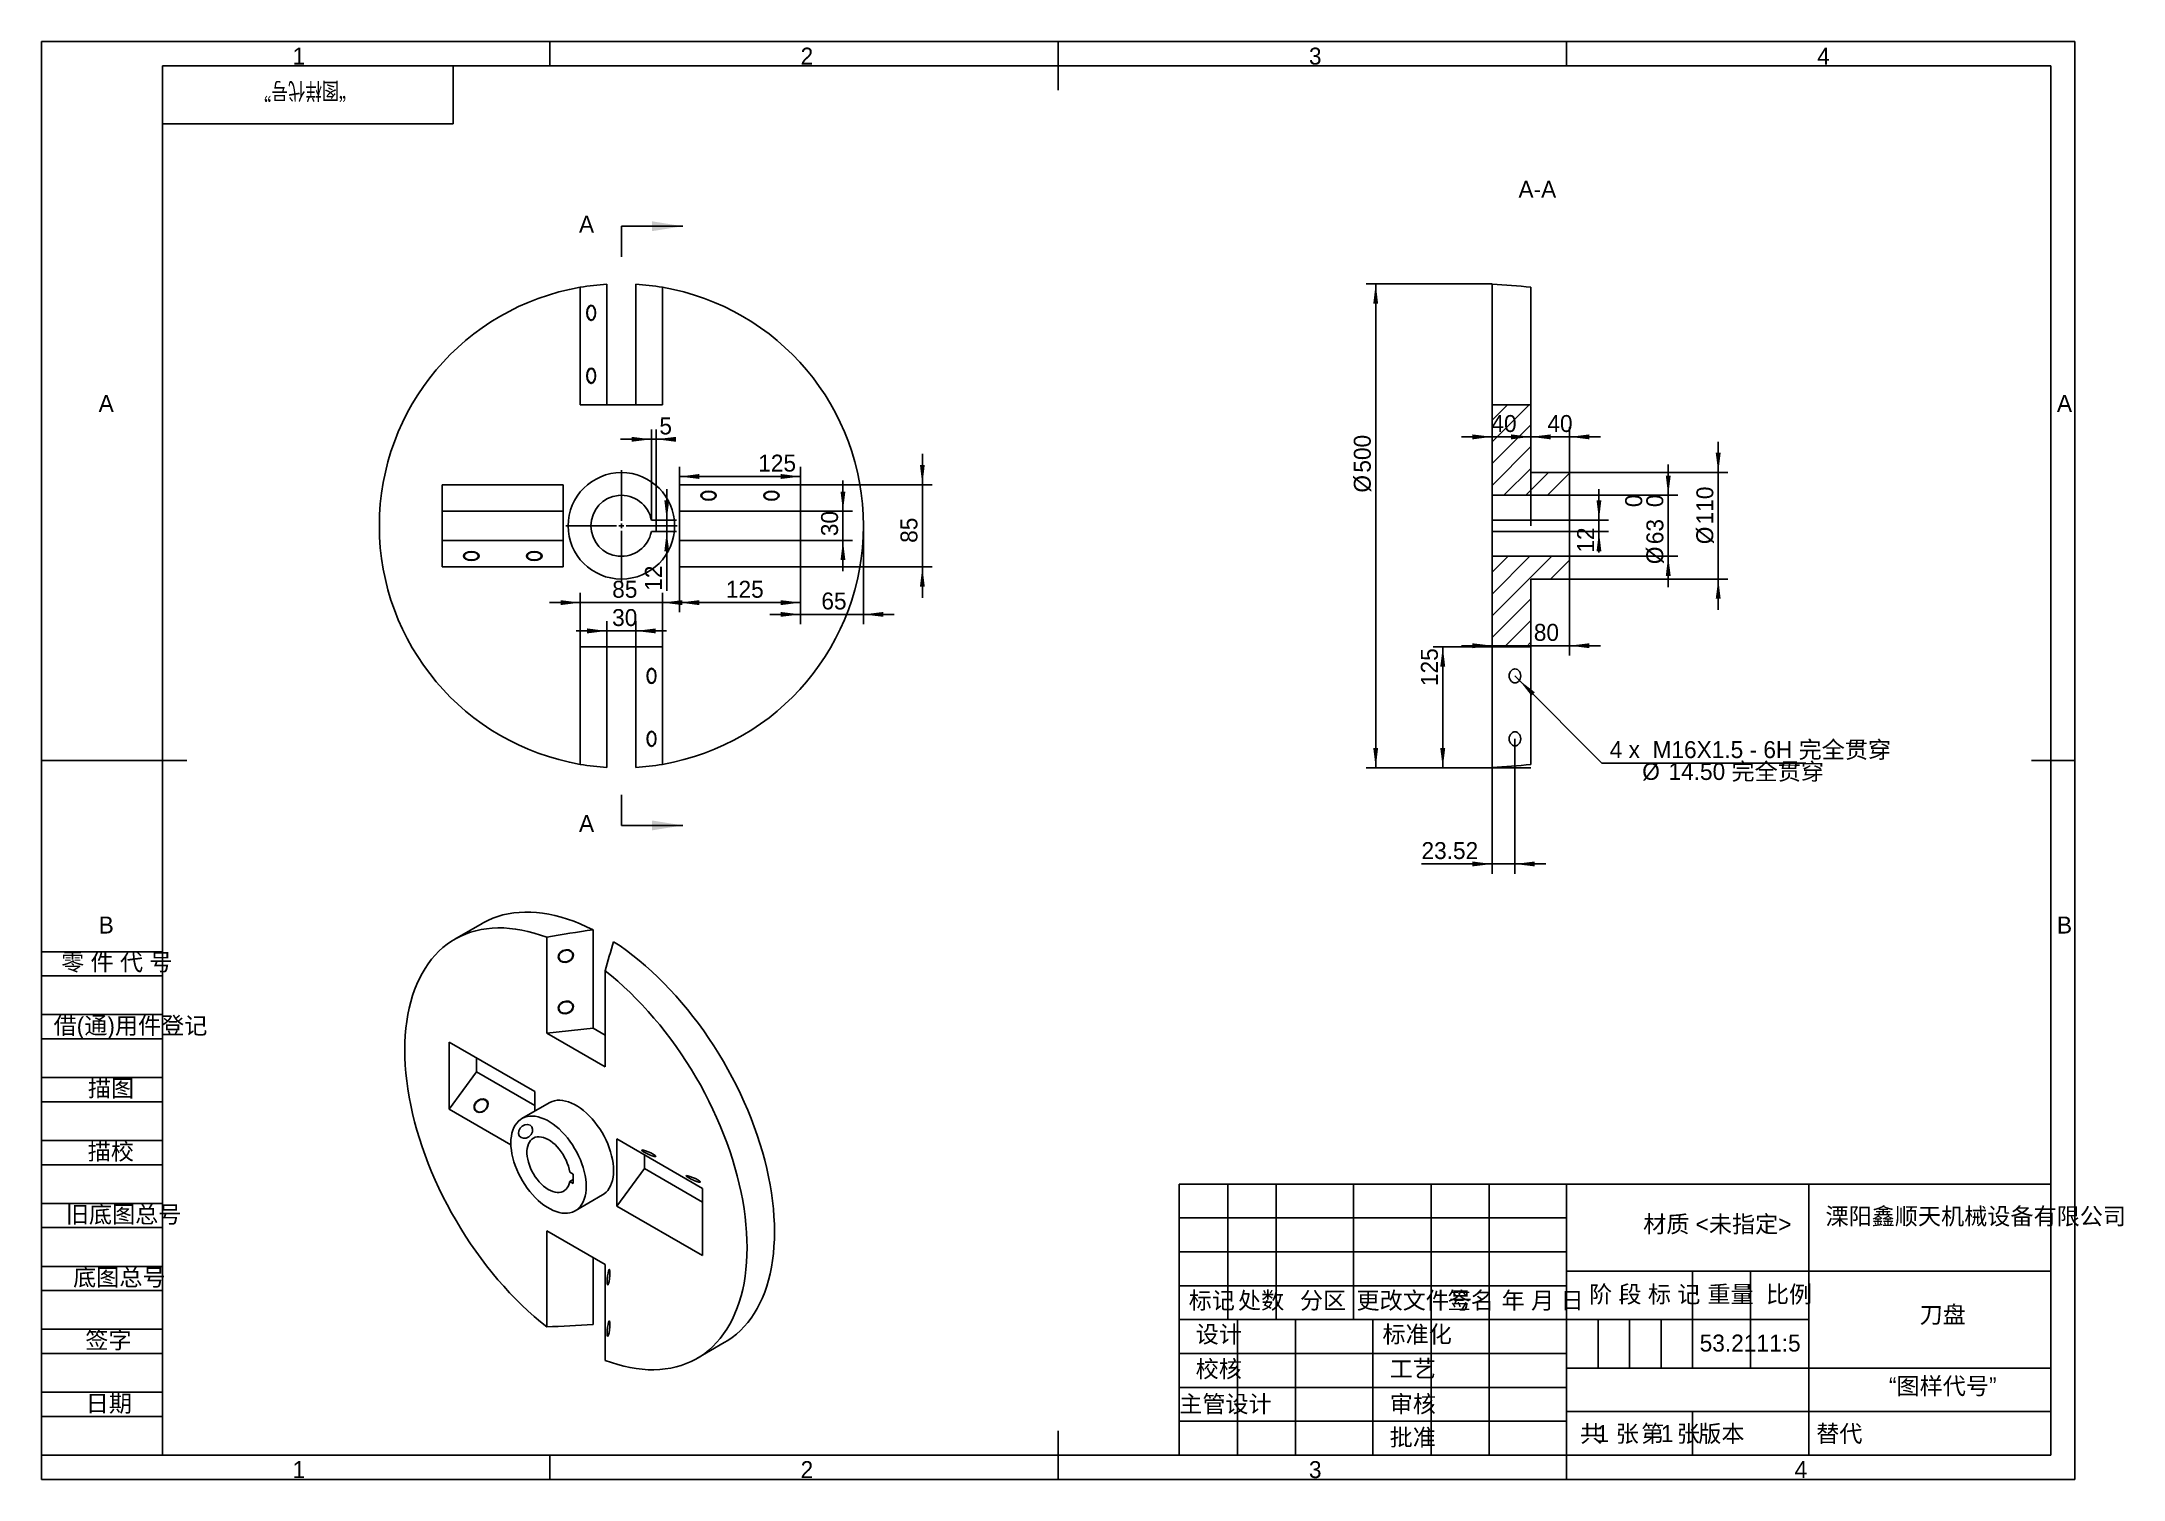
# Model space of a CAD drawing. Header units: millimetres. Extents: x 0 to 2150, y 0 to 1485.
import ezdxf

# ---------------------------------------------------------------- set-up
doc = ezdxf.new("R2010")
doc.units = ezdxf.units.MM
doc.header["$LTSCALE"] = 5
doc.linetypes.add('CENTERX2', pattern=[20.32, 12.7, -2.54, 2.54, -2.54])
for name, color, linetype in [('1轮廓实线层', 7, 'Continuous'), ('2细线层', 4, 'Continuous'), ('3中心线层', 1, 'CENTERX2'), ('5剖面线层', 2, 'Continuous'), ('6文字层', 3, 'Continuous')]:
    doc.layers.add(name, color=color, linetype=linetype)
doc.styles.add('SLDTEXTSTYLE0', font='')
doc.styles.add('SLDTEXTSTYLE1', font='')
doc.styles.add('SLDTEXTSTYLE2', font='')
doc.styles.get("Standard").update_dxf_attribs({"font": ''})
doc.styles.get('SLDTEXTSTYLE0').set_extended_font_data('汉仪长仿宋体')
doc.styles.get('SLDTEXTSTYLE1').set_extended_font_data('汉仪长仿宋体')
doc.styles.get('SLDTEXTSTYLE2').set_extended_font_data('长仿宋体')
doc.styles.get('Standard').set_extended_font_data('汉仪长仿宋体')
doc.dimstyles.new('SLDDIMSTYLE0', dxfattribs={"dimtxt": 17.5, "dimasz": 20.4, "dimexe": 0, "dimexo": 0.0625, "dimgap": 4.375, "dimtad": 2, "dimrnd": 1e-09, "dimzin": 12, "dimdsep": 46, "dimtxsty": 'SLDTEXTSTYLE0', "dimsah": 1, "dimcen": 0.09, "dimadec": 0, "dimazin": 3, "dimtfac": 1, "dimtmove": 0, "dimatfit": 0, "dimfxl": 1, "dimfrac": 2, "dimtolj": 1, "dimtzin": 12, "dimarcsym": 0})
doc.dimstyles.new('SLDDIMSTYLE1', dxfattribs={"dimtxt": 17.5, "dimasz": 20.4, "dimexe": 0, "dimexo": 0.0625, "dimgap": 4.375, "dimtad": 2, "dimrnd": 1e-09, "dimzin": 12, "dimdsep": 46, "dimtxsty": 'SLDTEXTSTYLE0', "dimsah": 1, "dimcen": 0.09, "dimadec": 0, "dimazin": 3, "dimtfac": 1, "dimtofl": 0, "dimtmove": 0, "dimatfit": 3, "dimfxl": 1, "dimfrac": 2, "dimtolj": 1, "dimtzin": 12, "dimarcsym": 0})
doc.dimstyles.new('SLDDIMSTYLE2', dxfattribs={"dimtxt": 17.5, "dimasz": 20.4, "dimexe": 0, "dimexo": 0.0625, "dimgap": 4.375, "dimtad": 2, "dimrnd": 1e-09, "dimzin": 12, "dimdsep": 46, "dimtxsty": 'SLDTEXTSTYLE0', "dimsah": 1, "dimcen": 0.09, "dimadec": 0, "dimazin": 3, "dimtol": 1, "dimtfac": 1, "dimtmove": 0, "dimatfit": 0, "dimfxl": 1, "dimfrac": 2, "dimtolj": 1, "dimtzin": 12, "dimarcsym": 0})
doc.dimstyles.new('SLDDIMSTYLE3', dxfattribs={"dimtxt": 17.5, "dimasz": 20.4, "dimexe": 0, "dimexo": 0.0625, "dimgap": 4.375, "dimtad": 0, "dimtih": 1, "dimtoh": 1, "dimdec": 0, "dimrnd": 1e-09, "dimzin": 12, "dimdsep": 46, "dimtxsty": 'SLDTEXTSTYLE0', "dimsah": 1, "dimcen": 0, "dimadec": 0, "dimazin": 3, "dimtfac": 1, "dimtofl": 0, "dimtmove": 0, "dimatfit": 3, "dimfxl": 1, "dimfrac": 2, "dimtolj": 1, "dimtzin": 12, "dimarcsym": 0})

msp = doc.modelspace()

# ---------------------------------------------------------------- texts
at = {"insert": (1842.358, 280.574), "char_height": 17.5, "attachment_point": 1}
msp.add_mtext_dynamic_manual_height_columns('溧阳鑫顺天机械设备有限公司', width=326.24765, gutter_width=87.5, heights=[0], dxfattribs=at)
at = {"layer": '5剖面线层', "char_height": 17.5, "attachment_point": 1, "style": 'SLDTEXTSTYLE0'}
for insert in [(554.977, 1305.154), (554.977, 686.271)]:
    msp.add_mtext('A', dxfattribs=dict(at, insert=insert))
at = {"layer": '6文字层', "char_height": 17.5}
for s, insert, attachment_point, style in [('1', (265.59, 1478.809), 2, 'SLDTEXTSTYLE0'), ('2', (790.374, 1478.809), 2, 'SLDTEXTSTYLE0'), ('3', (1315.371, 1478.809), 2, 'SLDTEXTSTYLE0'), ('4', (1840.313, 1478.809), 2, 'SLDTEXTSTYLE0'), ('A-A', (1544.761, 1341.279), 2, 'SLDTEXTSTYLE0'), ('A', (66.687, 1120.059), 2, 'SLDTEXTSTYLE0'), ('A', (2089.187, 1120.059), 2, 'SLDTEXTSTYLE0'), ('B', (66.715, 581.309), 2, 'SLDTEXTSTYLE0'), ('B', (2089.215, 581.309), 2, 'SLDTEXTSTYLE0'), ('零 件 代 号', (20.116, 542.974), 1, 'SLDTEXTSTYLE1'), ('借(通)用件登记', (12.369, 477.496), 1, 'SLDTEXTSTYLE1'), ('描图', (71.651, 412.763), 2, 'SLDTEXTSTYLE1'), ('描校', (71.488, 347.585), 2, 'SLDTEXTSTYLE1'), ('旧底图总号', (25, 282.438), 1, 'SLDTEXTSTYLE1'), ('材质 <未指定>', (1730.639, 272.406), 2, 'SLDTEXTSTYLE1'), ('底图总号', (32.5, 217.432), 1, 'SLDTEXTSTYLE1'), ('标记', (1208.553, 193.583), 2, 'SLDTEXTSTYLE1'), ('处数', (1259.431, 193.583), 2, 'SLDTEXTSTYLE1'), ('分区', (1323.414, 193.583), 2, 'SLDTEXTSTYLE1'), ('更改文件号', (1417.646, 193.583), 2, 'SLDTEXTSTYLE1'), ('签名', (1475.936, 193.583), 2, 'SLDTEXTSTYLE1'), ('年 月 日', (1550.205, 193.583), 2, 'SLDTEXTSTYLE1'), ('阶 段 标 记', (1655.627, 199.97), 2, 'SLDTEXTSTYLE1'), ('重量', (1744.252, 199.97), 2, 'SLDTEXTSTYLE1'), ('比例', (1804.71, 199.97), 2, 'SLDTEXTSTYLE1'), ('刀盘', (1963.438, 178.955), 2, 'SLDTEXTSTYLE1'), ('  签字', (62.457, 152.685), 2, 'SLDTEXTSTYLE1'), ('设计', (1215.752, 158.672), 2, 'SLDTEXTSTYLE1'), ('标准化', (1420.606, 158.672), 2, 'SLDTEXTSTYLE1'), ('53.211', (1748.185, 149.525), 2, 'SLDTEXTSTYLE0'), ('1:5', (1800.422, 149.525), 2, 'SLDTEXTSTYLE0'), ('校核', (1215.747, 122.78), 2, 'SLDTEXTSTYLE1'), ('工艺', (1416.175, 122.993), 2, 'SLDTEXTSTYLE1'), ('“图样代号”', (1963.45, 105.248), 2, 'SLDTEXTSTYLE1'), ('  日期', (62.843, 87.184), 2, 'SLDTEXTSTYLE1'), ('主管设计', (1222.653, 86.651), 2, 'SLDTEXTSTYLE1'), ('审核', (1416.172, 86.651), 2, 'SLDTEXTSTYLE1'), ('批准', (1416.083, 52.205), 2, 'SLDTEXTSTYLE1'), ('共  张 ', (1619.172, 56.005), 2, 'SLDTEXTSTYLE1'), ('1', (1605.712, 56.005), 1, 'SLDTEXTSTYLE0'), ('第  张', (1682.209, 56.005), 2, 'SLDTEXTSTYLE1'), ('1', (1672.397, 56.005), 1, 'SLDTEXTSTYLE0'), ('版本', (1734.803, 56.005), 2, 'SLDTEXTSTYLE1'), ('替代', (1832.804, 56.005), 1, 'SLDTEXTSTYLE1'), ('1', (265.59, 18.809), 2, 'SLDTEXTSTYLE0'), ('2', (790.374, 18.809), 2, 'SLDTEXTSTYLE0'), ('3', (1315.371, 18.809), 2, 'SLDTEXTSTYLE0'), ('4', (1816.996, 18.863), 2, 'SLDTEXTSTYLE0')]:
    msp.add_mtext(s, dxfattribs=dict(at, insert=insert, attachment_point=attachment_point, style=style))
at = {"layer": '6文字层', "insert": (272.119, 1425.116), "char_height": 17.5, "attachment_point": 2, "rotation": 180, "style": 'SLDTEXTSTYLE2'}
msp.add_mtext('“图样代号”', dxfattribs=at)

# ---------------------------------------------------------------- blocks, each defined once
blk = doc.blocks.new('_D')
at = {"layer": '2细线层'}
for p, q in [((583.8, 859.9), (583.8, 886.3)), ((613.8, 859.9), (613.8, 886.3)), ((583.8, 876.3), (552, 876.3)), ((613.8, 876.3), (583.8, 876.3)), ((613.8, 876.3), (645.5, 876.3))]:
    blk.add_line(p, q, dxfattribs=at)
for points in [[(583.8, 876.3), (563.4, 878.9), (563.4, 873.8)], [(613.8, 876.3), (634.2, 873.8), (634.2, 878.9)]]:
    blk.add_solid(points, dxfattribs=at)
at = {"layer": '2细线层', "insert": (589.2, 898.9, -40.1), "char_height": 17.5, "attachment_point": 1, "style": 'SLDTEXTSTYLE0'}
blk.add_mtext('30', dxfattribs=at)
blk = doc.blocks.new('_D_1')
at = {"layer": '2细线层'}
for p, q in [((556.3, 905.6), (524.5, 905.6)), ((556.3, 859.9), (556.3, 915.6)), ((556.3, 905.6), (641.3, 905.6)), ((641.3, 859.9), (641.3, 915.6)), ((641.3, 905.6), (673, 905.6))]:
    blk.add_line(p, q, dxfattribs=at)
for points in [[(556.3, 905.6), (535.9, 908.1), (535.9, 903)], [(641.3, 905.6), (661.7, 903), (661.7, 908.1)]]:
    blk.add_solid(points, dxfattribs=at)
at = {"layer": '2细线层', "insert": (589.3, 928.1, 0.1), "char_height": 17.5, "attachment_point": 1, "style": 'SLDTEXTSTYLE0'}
blk.add_mtext('85', dxfattribs=at)
blk = doc.blocks.new('_D_2')
at = {"layer": '2细线层'}
for p, q in [((658.8, 1027.4), (658.8, 1045.8)), ((658.8, 1035.8), (783.8, 1035.8)), ((783.8, 1027.4), (783.8, 1045.8))]:
    blk.add_line(p, q, dxfattribs=at)
for points in [[(658.8, 1035.8), (679.2, 1033.3), (679.2, 1038.4)], [(783.8, 1035.8), (763.4, 1038.4), (763.4, 1033.3)]]:
    blk.add_solid(points, dxfattribs=at)
at = {"layer": '2细线层', "insert": (740.1, 1058.4, 0.1), "char_height": 17.5, "attachment_point": 1, "style": 'SLDTEXTSTYLE0'}
blk.add_mtext('125', dxfattribs=at)
blk = doc.blocks.new('_D_3')
at = {"layer": '2细线层'}
for p, q in [((909.6, 1027.4), (909.6, 1059.1)), ((658.8, 1027.4), (919.6, 1027.4)), ((909.6, 1027.4), (909.6, 942.4)), ((658.8, 942.4), (919.6, 942.4)), ((909.6, 942.4), (909.6, 910.6))]:
    blk.add_line(p, q, dxfattribs=at)
for points in [[(909.6, 1027.4), (912.1, 1047.8), (907.1, 1047.8)], [(909.6, 942.4), (907.1, 922), (912.1, 922)]]:
    blk.add_solid(points, dxfattribs=at)
at = {"layer": '2细线层', "insert": (887, 967.3, 0.1), "char_height": 17.5, "attachment_point": 1, "rotation": 90, "style": 'SLDTEXTSTYLE0'}
blk.add_mtext('85', dxfattribs=at)
blk = doc.blocks.new('_D_4')
at = {"layer": '2细线层'}
for p, q in [((848.8, 984.9), (848.8, 883.4)), ((783.8, 942.4), (783.8, 883.4)), ((783.8, 893.4), (752, 893.4)), ((848.8, 893.4), (783.8, 893.4)), ((848.8, 893.4), (880.5, 893.4))]:
    blk.add_line(p, q, dxfattribs=at)
for points in [[(783.8, 893.4), (763.4, 895.9), (763.4, 890.9)], [(848.8, 893.4), (869.2, 890.9), (869.2, 895.9)]]:
    blk.add_solid(points, dxfattribs=at)
at = {"layer": '2细线层', "insert": (805.3, 916, 0.1), "char_height": 17.5, "attachment_point": 1, "style": 'SLDTEXTSTYLE0'}
blk.add_mtext('65', dxfattribs=at)
blk = doc.blocks.new('_D_5')
at = {"layer": '2细线层'}
for p, q in [((658.8, 999.9), (658.8, 895.6)), ((783.8, 999.9), (783.8, 895.6)), ((783.8, 905.6), (658.8, 905.6))]:
    blk.add_line(p, q, dxfattribs=at)
for points in [[(658.8, 905.6), (679.2, 903), (679.2, 908.1)], [(783.8, 905.6), (763.4, 908.1), (763.4, 903)]]:
    blk.add_solid(points, dxfattribs=at)
at = {"layer": '2细线层', "insert": (706.7, 928.1, -40.1), "char_height": 17.5, "attachment_point": 1, "style": 'SLDTEXTSTYLE0'}
blk.add_mtext('125', dxfattribs=at)
blk = doc.blocks.new('_D_6')
at = {"layer": '2细线层'}
for p, q in [((827.6, 999.9), (827.6, 1031.6)), ((783.8, 999.9), (837.6, 999.9)), ((827.6, 999.9), (827.6, 969.9)), ((783.8, 969.9), (837.6, 969.9)), ((827.6, 969.9), (827.6, 938.1))]:
    blk.add_line(p, q, dxfattribs=at)
for points in [[(827.6, 999.9), (830.1, 1020.3), (825.1, 1020.3)], [(827.6, 969.9), (825.1, 949.5), (830.1, 949.5)]]:
    blk.add_solid(points, dxfattribs=at)
at = {"layer": '2细线层', "insert": (805, 974.2, -40.1), "char_height": 17.5, "attachment_point": 1, "rotation": 90, "style": 'SLDTEXTSTYLE0'}
blk.add_mtext('30', dxfattribs=at)
blk = doc.blocks.new('_D_7')
at = {"layer": '2细线层'}
for p, q in [((629.7, 990.9), (629.7, 1084.3)), ((634.7, 990.9), (634.7, 1084.3)), ((629.7, 1074.3), (598, 1074.3)), ((629.7, 1074.3), (634.7, 1074.3)), ((634.7, 1074.3), (653.3, 1074.3))]:
    blk.add_line(p, q, dxfattribs=at)
for points in [[(629.7, 1074.3), (609.3, 1076.8), (609.3, 1071.7)], [(634.7, 1074.3), (655.1, 1071.7), (655.1, 1076.8)]]:
    blk.add_solid(points, dxfattribs=at)
at = {"layer": '2细线层', "insert": (638, 1096.8, 40.1), "char_height": 17.5, "attachment_point": 1, "style": 'SLDTEXTSTYLE0'}
blk.add_mtext('5', dxfattribs=at)
blk = doc.blocks.new('_D_8')
at = {"layer": '2细线层'}
for p, q in [((645.6, 990.9), (645.6, 1022.6)), ((634.7, 990.9), (655.6, 990.9)), ((645.6, 978.9), (645.6, 990.9)), ((634.7, 978.9), (655.6, 978.9)), ((645.6, 978.9), (645.6, 917.8))]:
    blk.add_line(p, q, dxfattribs=at)
for points in [[(645.6, 990.9), (648.2, 1011.3), (643.1, 1011.3)], [(645.6, 978.9), (643.1, 958.5), (648.2, 958.5)]]:
    blk.add_solid(points, dxfattribs=at)
at = {"layer": '2细线层', "insert": (623.1, 917.8, -39.9), "char_height": 17.5, "attachment_point": 1, "rotation": 90, "style": 'SLDTEXTSTYLE0'}
blk.add_mtext('12', dxfattribs=at)
blk = doc.blocks.new('SW_CENTERMARKSYMBOL_0')
at = {"layer": '3中心线层', "color": 0}
for p, q in [((0, 5), (0, 57.5)), ((-5, 0), (-57.5, 0)), ((0, 0), (-2.5, 0)), ((0, 0), (0, 2.5)), ((0, 0), (0, -2.5)), ((0, 0), (2.5, 0)), ((5, 0), (57.5, 0)), ((0, -5), (0, -57.5))]:
    blk.add_line(p, q, dxfattribs=at)
blk = doc.blocks.new('_D_9')
at = {"layer": '2细线层'}
for p, q in [((1498.1, 1234.9), (1367.8, 1234.9)), ((1377.8, 734.9), (1377.8, 1234.9)), ((1498.1, 734.9), (1367.8, 734.9))]:
    blk.add_line(p, q, dxfattribs=at)
for points in [[(1377.8, 1234.9), (1375.3, 1214.5), (1380.3, 1214.5)], [(1377.8, 734.9), (1380.3, 755.3), (1375.3, 755.3)]]:
    blk.add_solid(points, dxfattribs=at)
at = {"layer": '2细线层', "char_height": 17.5, "attachment_point": 1, "rotation": 90, "style": 'SLDTEXTSTYLE0'}
for s, insert in [('500', (1355.2, 1039.8, 124.9)), ('%%c', (1355.2, 1019.2, 124.9))]:
    blk.add_mtext(s, dxfattribs=dict(at, insert=insert))
blk = doc.blocks.new('_D_10')
at = {"layer": '2细线层'}
for p, q in [((1498.1, 1076.8), (1466.4, 1076.8)), ((1498.1, 984.9), (1498.1, 1086.8)), ((1498.1, 1076.8), (1538.1, 1076.8)), ((1538.1, 984.9), (1538.1, 1086.8)), ((1538.1, 1076.8), (1569.9, 1076.8))]:
    blk.add_line(p, q, dxfattribs=at)
for points in [[(1498.1, 1076.8), (1477.7, 1079.3), (1477.7, 1074.2)], [(1538.1, 1076.8), (1558.5, 1074.2), (1558.5, 1079.3)]]:
    blk.add_solid(points, dxfattribs=at)
at = {"layer": '2细线层', "insert": (1497.3, 1099.3, -124.9), "char_height": 17.5, "attachment_point": 1, "style": 'SLDTEXTSTYLE0'}
blk.add_mtext('40', dxfattribs=at)
blk = doc.blocks.new('_D_11')
at = {"layer": '2细线层'}
for p, q in [((1731.6, 1039.9), (1731.6, 1071.6)), ((1538.1, 1039.9), (1741.6, 1039.9)), ((1731.6, 929.9), (1731.6, 1039.9)), ((1538.1, 929.9), (1741.6, 929.9)), ((1731.6, 929.9), (1731.6, 898.1))]:
    blk.add_line(p, q, dxfattribs=at)
for points in [[(1731.6, 1039.9), (1734.1, 1060.3), (1729, 1060.3)], [(1731.6, 929.9), (1729, 909.5), (1734.1, 909.5)]]:
    blk.add_solid(points, dxfattribs=at)
at = {"layer": '2细线层', "char_height": 17.5, "attachment_point": 1, "rotation": 90, "style": 'SLDTEXTSTYLE0'}
for s, insert in [('110', (1709, 986.4, 124.9)), ('%%c', (1708.9, 965.9, 124.9))]:
    blk.add_mtext(s, dxfattribs=dict(at, insert=insert))
blk = doc.blocks.new('_D_12')
at = {"layer": '2细线层'}
for p, q in [((1538.1, 1076.8), (1506.4, 1076.8)), ((1538.1, 984.9), (1538.1, 1086.8)), ((1538.1, 1076.8), (1578.1, 1076.8)), ((1578.1, 984.9), (1578.1, 1086.8)), ((1578.1, 1076.8), (1609.9, 1076.8))]:
    blk.add_line(p, q, dxfattribs=at)
for points in [[(1538.1, 1076.8), (1517.7, 1079.3), (1517.7, 1074.2)], [(1578.1, 1076.8), (1598.5, 1074.2), (1598.5, 1079.3)]]:
    blk.add_solid(points, dxfattribs=at)
at = {"layer": '2细线层', "insert": (1555.1, 1099.3, 70.1), "char_height": 17.5, "attachment_point": 1, "style": 'SLDTEXTSTYLE0'}
blk.add_mtext('40', dxfattribs=at)
blk = doc.blocks.new('_D_13')
at = {"layer": '2细线层'}
for p, q in [((1679.9, 1016.4), (1679.9, 1048.1)), ((1578.1, 1016.4), (1689.9, 1016.4)), ((1679.9, 953.4), (1679.9, 1016.4)), ((1578.1, 953.4), (1689.9, 953.4)), ((1679.9, 953.4), (1679.9, 921.6))]:
    blk.add_line(p, q, dxfattribs=at)
for points in [[(1679.9, 1016.4), (1682.5, 1036.8), (1677.4, 1036.8)], [(1679.9, 953.4), (1677.4, 933), (1682.5, 933)]]:
    blk.add_solid(points, dxfattribs=at)
at = {"layer": '2细线层', "char_height": 17.5, "attachment_point": 1, "rotation": 90, "style": 'SLDTEXTSTYLE0'}
for s, insert in [('0', (1635.5, 1004.2, 124.9)), ('0', (1657.3, 1004.2, 124.9)), ('63', (1657.4, 965.9, 124.9)), ('%%c', (1657.3, 945.3, 124.9))]:
    blk.add_mtext(s, dxfattribs=dict(at, insert=insert))
blk = doc.blocks.new('_D_14')
at = {"layer": '2细线层'}
for p, q in [((1498.1, 984.9), (1498.1, 851.1)), ((1578.1, 984.9), (1578.1, 851.1)), ((1498.1, 861.1), (1466.4, 861.1)), ((1578.1, 861.1), (1498.1, 861.1)), ((1578.1, 861.1), (1609.9, 861.1))]:
    blk.add_line(p, q, dxfattribs=at)
for points in [[(1498.1, 861.1), (1477.7, 863.6), (1477.7, 858.5)], [(1578.1, 861.1), (1598.5, 858.5), (1598.5, 863.6)]]:
    blk.add_solid(points, dxfattribs=at)
at = {"layer": '2细线层', "insert": (1541.1, 883.6, 93.4), "char_height": 17.5, "attachment_point": 1, "style": 'SLDTEXTSTYLE0'}
blk.add_mtext('80', dxfattribs=at)
blk = doc.blocks.new('_D_15')
at = {"layer": '2细线层'}
for p, q in [((1538.1, 859.9), (1437.1, 859.9)), ((1447.1, 859.9), (1447.1, 734.9)), ((1538.1, 734.9), (1437.1, 734.9))]:
    blk.add_line(p, q, dxfattribs=at)
for points in [[(1447.1, 859.9), (1444.5, 839.5), (1449.6, 839.5)], [(1447.1, 734.9), (1449.6, 755.3), (1444.5, 755.3)]]:
    blk.add_solid(points, dxfattribs=at)
at = {"layer": '2细线层', "insert": (1424.5, 819.4, 82.4), "char_height": 17.5, "attachment_point": 1, "rotation": 90, "style": 'SLDTEXTSTYLE0'}
blk.add_mtext('125', dxfattribs=at)
blk = doc.blocks.new('_D_16')
at = {"layer": '2细线层'}
for p, q in [((1608.4, 990.9), (1608.4, 1022.6)), ((1578.1, 990.9), (1618.4, 990.9)), ((1608.4, 990.9), (1608.4, 978.9)), ((1578.1, 978.9), (1618.4, 978.9)), ((1608.4, 978.9), (1608.4, 957.2))]:
    blk.add_line(p, q, dxfattribs=at)
for points in [[(1608.4, 990.9), (1610.9, 1011.3), (1605.9, 1011.3)], [(1608.4, 978.9), (1605.9, 958.5), (1610.9, 958.5)]]:
    blk.add_solid(points, dxfattribs=at)
at = {"layer": '2细线层', "insert": (1585.8, 957.2, 89), "char_height": 17.5, "attachment_point": 1, "rotation": 90, "style": 'SLDTEXTSTYLE0'}
blk.add_mtext('12', dxfattribs=at)
blk = doc.blocks.new('_D_17')
at = {"layer": '2细线层'}
for p, q in [((1521.6, 829.9), (1526, 825.5)), ((1526, 825.5), (1611.5, 739.9)), ((1611.5, 739.9), (1822.2, 739.9))]:
    blk.add_line(p, q, dxfattribs=at)
blk.add_solid([(1526, 825.5), (1538.7, 809.3), (1542.2, 812.9)], dxfattribs=at)
at = {"layer": '2细线层', "char_height": 17.5, "attachment_point": 1}
for s, insert, style in [('4 x  M16X1.5 - 6H 完全贯穿', (1619.5, 762.5, 93.9), 'SLDTEXTSTYLE1'), ('%%c', (1653.1, 740, 93.9), 'SLDTEXTSTYLE0'), (' 14.50 完全贯穿', (1673.7, 739.9, 93.9), 'SLDTEXTSTYLE1')]:
    blk.add_mtext(s, dxfattribs=dict(at, insert=insert, style=style))
blk = doc.blocks.new('_D_18')
at = {"layer": '2细线层'}
for p, q in [((1498.1, 757.6), (1498.1, 625.6)), ((1521.6, 764.9), (1521.6, 625.6)), ((1498.1, 635.6), (1425.1, 635.6)), ((1521.6, 635.6), (1498.1, 635.6)), ((1521.6, 635.6), (1553.4, 635.6))]:
    blk.add_line(p, q, dxfattribs=at)
for points in [[(1498.1, 635.6), (1477.7, 638.2), (1477.7, 633.1)], [(1521.6, 635.6), (1542, 633.1), (1542, 638.2)]]:
    blk.add_solid(points, dxfattribs=at)
at = {"layer": '2细线层', "insert": (1425.1, 658.2, 125.1), "char_height": 17.5, "attachment_point": 1, "style": 'SLDTEXTSTYLE0'}
blk.add_mtext('23.52', dxfattribs=at)

# ---------------------------------------------------------------- dimensions: what is measured, and where the dimension line sits
at = {"layer": '2细线层'}
for base, p1, p2, dimstyle, picture, middle in [((1364.375, 1234.886), (1498.126, 734.886), (1498.126, 1234.886), 'SLDDIMSTYLE1', '_D_9', (1364.375, 1044.848)), ((1718.126, 1039.886), (1538.126, 929.886), (1538.126, 1039.886), 'SLDDIMSTYLE0', '_D_11', (1718.126, 991.493)), ((1658.126, 1016.386), (1578.126, 953.386), (1578.126, 1016.386), 'SLDDIMSTYLE2', '_D_13', (1658.126, 978.586))]:
    dim = msp.add_linear_dim(base=base, p1=p1, p2=p2, angle=90, text='%%c<>', dimstyle=dimstyle, dxfattribs=at)
    dim.commit()
    dim.dimension.update_dxf_attribs({"geometry": picture, "text_midpoint": middle, "dimtype": 160})
for base, p1, p2, dimstyle, picture, middle in [((634.7, 1085.106), (629.7, 990.886), (634.7, 990.886), 'SLDDIMSTYLE0', '_D_7', (645.626, 1085.106)), ((1538.126, 1087.6), (1498.126, 984.886), (1538.126, 984.886), 'SLDDIMSTYLE0', '_D_10', (1508.785, 1087.6)), ((1578.126, 1087.6), (1538.126, 984.886), (1578.126, 984.886), 'SLDDIMSTYLE0', '_D_12', (1566.618, 1087.6)), ((783.777, 1046.639), (658.777, 1027.386), (783.777, 1027.386), 'SLDDIMSTYLE1', '_D_2', (755.475, 1046.639)), ((658.777, 916.403), (783.777, 999.886), (658.777, 999.886), 'SLDDIMSTYLE1', '_D_5', (722.059, 916.403)), ((783.777, 904.229), (848.777, 984.886), (783.777, 942.386), 'SLDDIMSTYLE0', '_D_4', (816.765, 904.229)), ((1498.126, 871.909), (1578.126, 984.886), (1498.126, 984.886), 'SLDDIMSTYLE0', '_D_14', (1552.606, 871.909)), ((641.277, 916.403), (556.277, 859.886), (641.277, 859.886), 'SLDDIMSTYLE0', '_D_1', (600.747, 916.403)), ((583.777, 887.155), (613.777, 859.886), (583.777, 859.886), 'SLDDIMSTYLE0', '_D', (600.747, 887.155)), ((1498.126, 635.65), (1521.645, 764.886), (1498.126, 757.636), 'SLDDIMSTYLE0', '_D_18', (1448.126, 635.65))]:
    dim = msp.add_linear_dim(base=base, p1=p1, p2=p2, dimstyle=dimstyle, dxfattribs=at)
    dim.commit()
    dim.dimension.update_dxf_attribs({"geometry": picture, "text_midpoint": middle, "dimtype": 160})
for base, p1, p2, dimstyle, picture, middle in [((898.777, 942.386), (658.777, 1027.386), (658.777, 942.386), 'SLDDIMSTYLE0', '_D_3', (898.777, 978.775)), ((645.626, 990.886), (634.7, 978.886), (634.7, 990.886), 'SLDDIMSTYLE0', '_D_8', (645.626, 929.351)), ((816.765, 969.886), (783.777, 999.886), (783.777, 969.886), 'SLDDIMSTYLE0', '_D_6', (816.765, 985.687)), ((1597.566, 978.886), (1578.126, 990.886), (1578.126, 978.886), 'SLDDIMSTYLE0', '_D_16', (1597.566, 968.692)), ((1436.231, 734.886), (1538.126, 859.886), (1538.126, 734.886), 'SLDDIMSTYLE1', '_D_15', (1436.231, 834.721))]:
    dim = msp.add_linear_dim(base=base, p1=p1, p2=p2, angle=90, dimstyle=dimstyle, dxfattribs=at)
    dim.commit()
    dim.dimension.update_dxf_attribs({"geometry": picture, "text_midpoint": middle, "dimtype": 160})
dim = msp.add_radius_dim(center=(1521.645, 829.886), mpoint=(1526.034, 825.491), text='<> x  M16X1.5 - 6H 完全贯穿\\P%%c 14.50 完全贯穿\\P', dimstyle='SLDDIMSTYLE3', override={"dimpost": '<>'}, dxfattribs=at)
dim.commit()
dim.dimension.update_dxf_attribs({"geometry": '_D_17', "text_midpoint": (1720.841, 739.446), "dimtype": 164})

# ---------------------------------------------------------------- hatches: boundary and pattern name
at = {"layer": '5剖面线层'}
h = msp.add_hatch(dxfattribs=at)
h.set_pattern_fill('ANSI31', color=256, scale=5, style=0)
h.paths.add_polyline_path([(1578.126, 1039.886), (1538.126, 1039.886), (1538.126, 1109.886), (1498.126, 1109.886), (1498.126, 1016.386), (1578.126, 1016.386)], flags=0)
h = msp.add_hatch(dxfattribs=at)
h.set_pattern_fill('ANSI31', color=256, scale=5, style=0)
h.paths.add_polyline_path([(1538.126, 929.886), (1578.126, 929.886), (1578.126, 953.386), (1498.126, 953.386), (1498.126, 859.886), (1538.126, 859.886)], flags=0)

# ---------------------------------------------------------------- linework, layer by layer
at = {"layer": '1轮廓实线层'}
for p, q in [((556.277, 1109.886), (556.277, 1231.247)), ((583.777, 1109.886), (583.777, 1234.435)), ((613.777, 1109.886), (613.777, 1234.435)), ((641.277, 1231.247), (641.277, 1109.886)), ((1498.126, 1109.886), (1498.126, 1234.435)), ((1538.126, 1231.247), (1538.126, 1109.886)), ((641.277, 1109.886), (556.277, 1109.886)), ((1498.126, 1016.386), (1498.126, 1109.886)), ((1538.126, 1109.886), (1498.126, 1109.886)), ((1538.126, 1039.886), (1538.126, 1109.886)), ((1538.126, 1039.886), (1578.126, 1039.886)), ((1578.126, 1016.386), (1578.126, 1039.886)), ((413.777, 1027.386), (538.777, 1027.386)), ((413.777, 942.386), (413.777, 1027.386)), ((538.777, 1027.386), (538.777, 942.386)), ((783.777, 1027.386), (658.777, 1027.386)), ((658.777, 1027.386), (658.777, 942.386)), ((783.777, 942.386), (783.777, 1027.386)), ((1578.126, 1016.386), (1498.126, 1016.386)), ((1498.126, 990.886), (1498.126, 1016.386)), ((1578.126, 990.886), (1578.126, 1016.386)), ((538.777, 999.886), (413.777, 999.886)), ((634.7, 990.886), (629.7, 990.886)), ((634.7, 978.886), (634.7, 990.886)), ((658.777, 999.886), (783.777, 999.886)), ((1498.126, 990.886), (1578.126, 990.886)), ((1498.126, 978.886), (1498.126, 990.886)), ((1578.126, 978.886), (1578.126, 990.886)), ((413.777, 969.886), (538.777, 969.886)), ((629.7, 978.886), (634.7, 978.886)), ((783.777, 969.886), (658.777, 969.886)), ((1578.126, 978.886), (1498.126, 978.886)), ((1498.126, 953.386), (1498.126, 978.886)), ((1578.126, 953.386), (1578.126, 978.886)), ((1498.126, 953.386), (1578.126, 953.386)), ((1498.126, 859.886), (1498.126, 953.386)), ((1578.126, 929.886), (1578.126, 953.386)), ((538.777, 942.386), (413.777, 942.386)), ((658.777, 942.386), (783.777, 942.386)), ((1578.126, 929.886), (1538.126, 929.886)), ((1538.126, 859.886), (1538.126, 929.886)), ((641.277, 859.886), (556.277, 859.886)), ((556.277, 859.886), (556.277, 738.525)), ((583.777, 735.336), (583.777, 859.886)), ((613.777, 859.886), (613.777, 735.336)), ((641.277, 738.525), (641.277, 859.886)), ((1498.126, 859.886), (1538.126, 859.886)), ((1498.126, 859.886), (1498.126, 735.336)), ((1538.126, 738.525), (1538.126, 859.886)), ((455.096, 574.24), (426.812, 557.911)), ((521.75, 460.816), (521.75, 559.912)), ((569.48, 465.918), (569.48, 567.618)), ((581.854, 525.214), (581.854, 426.118)), ((420.987, 451.62), (509.376, 400.594)), ((420.987, 382.214), (420.987, 451.62)), ((521.75, 460.816), (569.48, 465.918)), ((581.854, 426.118), (521.75, 460.816)), ((569.48, 465.918), (581.854, 458.774)), ((449.271, 435.292), (449.271, 420.997)), ((420.987, 382.214), (449.271, 420.997)), ((449.271, 420.997), (509.376, 386.3)), ((524.304, 389.032), (496.02, 372.704)), ((509.376, 400.594), (509.376, 380.414)), ((484.667, 345.452), (420.987, 382.214)), ((682.617, 300.584), (594.228, 351.61)), ((594.228, 351.61), (594.228, 282.204)), ((622.513, 320.987), (622.513, 335.282)), ((548.919, 315.306), (545.384, 317.347)), ((545.384, 307.549), (548.919, 309.59)), ((545.384, 307.549), (548.919, 305.508)), ((548.919, 305.508), (548.919, 315.306)), ((594.228, 282.204), (622.513, 320.987)), ((682.617, 286.29), (622.513, 320.987)), ((551.015, 277.438), (579.3, 293.767)), ((594.228, 282.204), (682.617, 231.179)), ((682.617, 231.179), (682.617, 300.584)), ((581.854, 221.983), (521.75, 256.68)), ((521.75, 256.68), (521.75, 157.584)), ((569.48, 160.083), (569.48, 229.127)), ((581.854, 122.887), (581.854, 221.983)), ((676.792, 124.887), (705.076, 141.215))]:
    msp.add_line(p, q, dxfattribs=at)
at = {"layer": '1轮廓实线层', "flags": 128}
for points in [[(571.715, 1204.886), (571.612, 1206.499), (571.308, 1208.031), (570.819, 1209.406), (570.169, 1210.554), (569.39, 1211.418), (568.522, 1211.954), (567.608, 1212.136), (566.694, 1211.954), (565.826, 1211.418), (565.047, 1210.554), (564.396, 1209.406), (563.907, 1208.031), (563.603, 1206.499), (563.5, 1204.886), (563.603, 1203.272), (563.907, 1201.74), (564.396, 1200.365), (565.047, 1199.217), (565.826, 1198.354), (566.694, 1197.817), (567.608, 1197.636), (568.522, 1197.817), (569.39, 1198.354), (570.169, 1199.217), (570.819, 1200.365), (571.308, 1201.74), (571.612, 1203.272), (571.715, 1204.886)], [(571.715, 1139.886), (571.612, 1141.499), (571.308, 1143.031), (570.819, 1144.406), (570.169, 1145.554), (569.39, 1146.418), (568.522, 1146.954), (567.608, 1147.136), (566.694, 1146.954), (565.826, 1146.418), (565.047, 1145.554), (564.396, 1144.406), (563.907, 1143.031), (563.603, 1141.499), (563.5, 1139.886), (563.603, 1138.272), (563.907, 1136.74), (564.396, 1135.365), (565.047, 1134.217), (565.826, 1133.354), (566.694, 1132.817), (567.608, 1132.636), (568.522, 1132.817), (569.39, 1133.354), (570.169, 1134.217), (570.819, 1135.365), (571.308, 1136.74), (571.612, 1138.272), (571.715, 1139.886)], [(688.777, 1011.948), (690.39, 1012.051), (691.923, 1012.354), (693.297, 1012.844), (694.445, 1013.494), (695.309, 1014.273), (695.845, 1015.141), (696.027, 1016.055), (695.845, 1016.969), (695.309, 1017.837), (694.445, 1018.616), (693.297, 1019.266), (691.923, 1019.756), (690.39, 1020.059), (688.777, 1020.162), (687.164, 1020.059), (685.631, 1019.756), (684.257, 1019.266), (683.109, 1018.616), (682.245, 1017.837), (681.709, 1016.969), (681.527, 1016.055), (681.709, 1015.141), (682.245, 1014.273), (683.109, 1013.494), (684.257, 1012.844), (685.631, 1012.354), (687.164, 1012.051), (688.777, 1011.948)], [(753.777, 1011.948), (755.39, 1012.051), (756.923, 1012.354), (758.297, 1012.844), (759.445, 1013.494), (760.309, 1014.273), (760.845, 1015.141), (761.027, 1016.055), (760.845, 1016.969), (760.309, 1017.837), (759.445, 1018.616), (758.297, 1019.266), (756.923, 1019.756), (755.39, 1020.059), (753.777, 1020.162), (752.164, 1020.059), (750.631, 1019.756), (749.257, 1019.266), (748.109, 1018.616), (747.245, 1017.837), (746.709, 1016.969), (746.527, 1016.055), (746.709, 1015.141), (747.245, 1014.273), (748.109, 1013.494), (749.257, 1012.844), (750.631, 1012.354), (752.164, 1012.051), (753.777, 1011.948)], [(443.777, 949.609), (445.39, 949.712), (446.923, 950.016), (448.297, 950.505), (449.445, 951.155), (450.309, 951.934), (450.845, 952.802), (451.027, 953.716), (450.845, 954.63), (450.309, 955.498), (449.445, 956.277), (448.297, 956.927), (446.923, 957.417), (445.39, 957.72), (443.777, 957.823), (442.164, 957.72), (440.631, 957.417), (439.257, 956.927), (438.109, 956.277), (437.245, 955.498), (436.709, 954.63), (436.527, 953.716), (436.709, 952.802), (437.245, 951.934), (438.109, 951.155), (439.257, 950.505), (440.631, 950.016), (442.164, 949.712), (443.777, 949.609)], [(508.777, 949.609), (510.39, 949.712), (511.923, 950.016), (513.297, 950.505), (514.445, 951.155), (515.309, 951.934), (515.845, 952.802), (516.027, 953.716), (515.845, 954.63), (515.309, 955.498), (514.445, 956.277), (513.297, 956.927), (511.923, 957.417), (510.39, 957.72), (508.777, 957.823), (507.164, 957.72), (505.631, 957.417), (504.257, 956.927), (503.109, 956.277), (502.245, 955.498), (501.709, 954.63), (501.527, 953.716), (501.709, 952.802), (502.245, 951.934), (503.109, 951.155), (504.257, 950.505), (505.631, 950.016), (507.164, 949.712), (508.777, 949.609)], [(634.054, 829.886), (633.951, 831.499), (633.647, 833.031), (633.158, 834.406), (632.507, 835.554), (631.729, 836.418), (630.86, 836.954), (629.946, 837.136), (629.033, 836.954), (628.164, 836.418), (627.386, 835.554), (626.735, 834.406), (626.246, 833.031), (625.942, 831.499), (625.839, 829.886), (625.942, 828.272), (626.246, 826.74), (626.735, 825.365), (627.386, 824.217), (628.164, 823.354), (629.033, 822.817), (629.946, 822.636), (630.86, 822.817), (631.729, 823.354), (632.507, 824.217), (633.158, 825.365), (633.647, 826.74), (633.951, 828.272), (634.054, 829.886)], [(1527.619, 829.886), (1527.47, 831.499), (1527.028, 833.031), (1526.316, 834.406), (1525.37, 835.554), (1524.237, 836.418), (1522.975, 836.954), (1521.645, 837.136), (1520.316, 836.954), (1519.053, 836.418), (1517.92, 835.554), (1516.974, 834.406), (1516.262, 833.031), (1515.821, 831.499), (1515.671, 829.886), (1515.821, 828.272), (1516.262, 826.74), (1516.974, 825.365), (1517.92, 824.217), (1519.053, 823.354), (1520.316, 822.817), (1521.645, 822.636), (1522.975, 822.817), (1524.237, 823.354), (1525.37, 824.217), (1526.316, 825.365), (1527.028, 826.74), (1527.47, 828.272), (1527.619, 829.886)], [(634.054, 764.886), (633.951, 766.499), (633.647, 768.031), (633.158, 769.406), (632.507, 770.554), (631.729, 771.418), (630.86, 771.954), (629.946, 772.136), (629.033, 771.954), (628.164, 771.418), (627.386, 770.554), (626.735, 769.406), (626.246, 768.031), (625.942, 766.499), (625.839, 764.886), (625.942, 763.272), (626.246, 761.74), (626.735, 760.365), (627.386, 759.217), (628.164, 758.354), (629.033, 757.817), (629.946, 757.636), (630.86, 757.817), (631.729, 758.354), (632.507, 759.217), (633.158, 760.365), (633.647, 761.74), (633.951, 763.272), (634.054, 764.886)], [(1527.619, 764.886), (1527.47, 766.499), (1527.028, 768.031), (1526.316, 769.406), (1525.37, 770.554), (1524.237, 771.418), (1522.975, 771.954), (1521.645, 772.136), (1520.316, 771.954), (1519.053, 771.418), (1517.92, 770.554), (1516.974, 769.406), (1516.262, 768.031), (1515.821, 766.499), (1515.671, 764.886), (1515.821, 763.272), (1516.262, 761.74), (1516.974, 760.365), (1517.92, 759.217), (1519.053, 758.354), (1520.316, 757.817), (1521.645, 757.636), (1522.975, 757.817), (1524.237, 758.354), (1525.37, 759.217), (1526.316, 760.365), (1527.028, 761.74), (1527.47, 763.272), (1527.619, 764.886)], [(569.48, 567.618), (562.824, 570.852), (556.193, 573.783), (549.596, 576.405), (543.043, 578.715), (536.543, 580.71), (530.104, 582.387), (523.737, 583.744), (517.451, 584.778), (511.253, 585.488), (505.154, 585.874), (499.162, 585.934), (493.285, 585.668), (487.532, 585.078), (481.911, 584.163), (476.43, 582.925), (471.096, 581.366), (465.919, 579.488), (460.904, 577.294), (456.059, 574.787), (455.096, 574.24)], [(521.75, 559.912), (515.182, 562.247), (508.666, 564.266), (502.212, 565.966), (495.829, 567.344), (489.526, 568.399), (483.312, 569.129), (477.196, 569.533), (471.187, 569.611), (465.294, 569.361), (459.524, 568.786), (453.886, 567.885), (448.389, 566.66), (443.039, 565.112), (437.845, 563.244), (432.815, 561.059), (427.954, 558.559), (423.271, 555.748), (418.772, 552.631), (414.464, 549.211), (410.352, 545.493), (406.442, 541.484), (402.741, 537.188), (399.253, 532.611), (395.983, 527.762), (392.936, 522.645), (390.117, 517.269), (387.529, 511.641), (385.176, 505.769), (383.062, 499.662), (381.19, 493.329), (379.561, 486.778), (378.179, 480.019), (377.046, 473.061), (376.163, 465.915), (375.531, 458.591), (375.152, 451.099), (375.025, 443.45), (375.152, 435.655), (375.531, 427.725), (376.163, 419.672), (377.046, 411.506), (378.179, 403.24), (379.561, 394.886), (381.19, 386.455), (383.062, 377.959), (385.176, 369.411), (387.529, 360.823), (390.117, 352.208), (392.936, 343.576), (395.983, 334.942), (399.253, 326.317), (402.741, 317.713), (406.442, 309.144), (410.352, 300.62), (414.464, 292.155), (418.772, 283.761), (423.271, 275.449), (427.954, 267.231), (432.815, 259.119), (437.845, 251.126), (443.039, 243.261), (448.389, 235.537), (453.886, 227.965), (459.524, 220.555), (465.294, 213.318), (471.187, 206.264), (477.196, 199.403), (483.312, 192.746), (489.526, 186.302), (495.829, 180.08), (502.212, 174.089), (508.666, 168.337), (515.182, 162.833), (521.75, 157.584)], [(548.544, 541.251), (548.366, 542.55), (547.838, 543.744), (546.989, 544.776), (545.86, 545.593), (544.509, 546.154), (543.002, 546.43), (541.416, 546.409), (539.829, 546.091), (538.323, 545.492), (536.971, 544.642), (535.842, 543.584), (534.993, 542.371), (534.466, 541.064), (534.287, 539.727), (534.466, 538.429), (534.993, 537.234), (535.842, 536.202), (536.971, 535.386), (538.323, 534.825), (539.829, 534.548), (541.416, 534.569), (543.002, 534.887), (544.509, 535.486), (545.86, 536.336), (546.989, 537.394), (547.838, 538.607), (548.366, 539.915), (548.544, 541.251)], [(705.076, 141.215), (708.782, 143.485), (713.266, 146.608), (717.561, 150.031), (721.659, 153.751), (725.555, 157.762), (729.244, 162.059), (732.721, 166.634), (735.979, 171.482), (739.015, 176.595), (741.825, 181.967), (744.404, 187.589), (746.748, 193.454), (748.855, 199.554), (750.721, 205.879), (752.343, 212.421), (753.72, 219.169), (754.849, 226.116), (755.729, 233.25), (756.359, 240.562), (756.737, 248.041), (756.863, 255.676), (756.737, 263.457), (756.359, 271.373), (755.729, 279.411), (754.849, 287.562), (753.72, 295.812), (752.343, 304.151), (750.721, 312.566), (748.855, 321.045), (746.748, 329.577), (744.404, 338.149), (741.825, 346.749), (739.015, 355.364), (735.979, 363.983), (732.721, 372.593), (729.244, 381.182), (725.555, 389.737), (721.659, 398.247), (717.561, 406.699), (713.266, 415.081), (708.782, 423.381), (704.114, 431.588), (699.269, 439.689), (694.254, 447.673), (689.076, 455.529), (683.743, 463.246), (678.262, 470.812), (672.641, 478.217), (666.888, 485.45), (661.011, 492.5), (655.019, 499.359), (648.919, 506.015), (642.722, 512.46), (636.435, 518.685), (630.068, 524.679), (623.63, 530.436), (617.129, 535.946), (610.576, 541.202), (603.979, 546.196), (597.348, 550.922), (590.693, 555.372)], [(581.854, 122.887), (588.422, 120.552), (594.938, 118.533), (601.392, 116.833), (607.775, 115.454), (614.078, 114.399), (620.292, 113.669), (626.408, 113.265), (632.417, 113.188), (638.31, 113.437), (644.08, 114.013), (649.718, 114.913), (655.215, 116.139), (660.565, 117.686), (665.759, 119.554), (670.789, 121.74), (675.65, 124.24), (680.333, 127.05), (684.832, 130.168), (689.14, 133.588), (693.252, 137.305), (697.162, 141.315), (700.863, 145.611), (704.351, 150.187), (707.621, 155.037), (710.668, 160.154), (713.487, 165.53), (716.075, 171.158), (718.428, 177.029), (720.542, 183.136), (722.414, 189.47), (724.043, 196.021), (725.425, 202.78), (726.558, 209.737), (727.441, 216.883), (728.073, 224.207), (728.452, 231.699), (728.579, 239.348), (728.452, 247.143), (728.073, 255.073), (727.441, 263.127), (726.558, 271.292), (725.425, 279.558), (724.043, 287.913), (722.414, 296.344), (720.542, 304.839), (718.428, 313.387), (716.075, 321.975), (713.487, 330.591), (710.668, 339.222), (707.621, 347.857), (704.351, 356.482), (700.863, 365.085), (697.162, 373.655), (693.252, 382.178), (689.14, 390.643), (684.832, 399.038), (680.333, 407.35), (675.65, 415.568), (670.789, 423.679), (665.759, 431.673), (660.565, 439.537), (655.215, 447.261), (649.718, 454.834), (644.08, 462.244), (638.31, 469.481), (632.417, 476.535), (626.408, 483.395), (620.292, 490.052), (614.078, 496.496), (607.775, 502.719), (601.392, 508.71), (594.938, 514.462), (588.422, 519.966), (581.854, 525.214)], [(548.544, 488.176), (548.366, 489.474), (547.838, 490.669), (546.989, 491.701), (545.86, 492.518), (544.509, 493.078), (543.002, 493.355), (541.416, 493.334), (539.829, 493.016), (538.323, 492.417), (536.971, 491.567), (535.842, 490.509), (534.993, 489.296), (534.466, 487.988), (534.287, 486.652), (534.466, 485.354), (534.993, 484.159), (535.842, 483.127), (536.971, 482.311), (538.323, 481.75), (539.829, 481.473), (541.416, 481.494), (543.002, 481.812), (544.509, 482.411), (545.86, 483.261), (546.989, 484.319), (547.838, 485.532), (548.366, 486.84), (548.544, 488.176)], [(449.63, 380.155), (450.876, 379.641), (452.272, 379.444), (453.748, 379.573), (455.228, 380.022), (456.64, 380.768), (457.912, 381.773), (458.981, 382.988), (459.792, 384.351), (460.306, 385.794), (460.496, 387.245), (460.353, 388.631), (459.885, 389.882), (459.113, 390.936), (458.079, 391.74), (456.832, 392.253), (455.436, 392.45), (453.961, 392.321), (452.48, 391.873), (451.068, 391.127), (449.796, 390.122), (448.728, 388.907), (447.916, 387.544), (447.402, 386.1), (447.212, 384.65), (447.355, 383.264), (447.824, 382.012), (448.595, 380.959), (449.63, 380.155)], [(590.693, 318.948), (590.567, 322.635), (590.189, 326.443), (589.563, 330.348), (588.691, 334.325), (587.581, 338.348), (586.238, 342.39), (584.672, 346.426), (582.893, 350.43), (580.912, 354.375), (578.743, 358.236), (576.398, 361.987), (573.895, 365.605), (571.247, 369.067), (568.474, 372.348), (565.593, 375.429), (562.622, 378.29), (559.581, 380.911), (556.49, 383.275), (553.368, 385.369), (550.236, 387.177), (547.114, 388.688), (544.023, 389.892), (540.982, 390.782), (538.011, 391.352), (535.13, 391.598), (532.357, 391.518), (529.709, 391.113), (527.206, 390.386), (524.861, 389.341), (524.304, 389.032)], [(562.409, 302.62), (562.282, 306.306), (561.905, 310.115), (561.278, 314.02), (560.407, 317.997), (559.297, 322.02), (557.954, 326.062), (556.388, 330.098), (554.609, 334.102), (552.628, 338.047), (550.458, 341.908), (548.114, 345.659), (545.61, 349.277), (542.963, 352.738), (540.19, 356.02), (537.309, 359.101), (534.338, 361.961), (531.297, 364.582), (528.205, 366.947), (525.084, 369.04), (521.952, 370.848), (518.83, 372.36), (515.739, 373.564), (512.698, 374.454), (509.727, 375.024), (506.845, 375.269), (504.072, 375.19), (501.425, 374.785), (498.921, 374.058), (496.577, 373.013), (494.407, 371.657), (492.427, 369.999), (490.648, 368.049), (489.082, 365.821), (487.739, 363.329), (486.628, 360.588), (485.757, 357.618), (485.13, 354.436), (484.753, 351.063), (484.627, 347.522), (484.753, 343.836), (485.13, 340.028), (485.757, 336.122), (486.628, 332.145), (487.739, 328.123), (489.082, 324.08), (490.648, 320.044), (492.427, 316.04), (494.407, 312.095), (496.577, 308.235), (498.921, 304.483), (501.425, 300.865), (504.072, 297.404), (506.845, 294.122), (509.727, 291.041), (512.698, 288.181), (515.739, 285.56), (518.83, 283.195), (521.952, 281.102), (525.084, 279.294), (528.205, 277.783), (531.297, 276.578), (534.338, 275.688), (537.309, 275.118), (540.19, 274.873), (542.963, 274.952), (545.61, 275.357), (548.114, 276.085), (550.458, 277.13), (552.628, 278.485), (554.609, 280.143), (556.388, 282.093), (557.954, 284.321), (559.297, 286.813), (560.407, 289.554), (561.278, 292.525), (561.905, 295.707), (562.282, 299.079), (562.409, 302.62)], [(545.384, 317.347), (544.804, 320.357), (543.979, 323.422), (542.919, 326.505), (541.636, 329.571), (540.145, 332.586), (538.463, 335.515), (536.609, 338.323), (534.604, 340.98), (532.472, 343.453), (530.237, 345.715), (527.925, 347.74), (525.562, 349.504), (523.175, 350.987), (520.793, 352.172), (518.442, 353.046), (516.149, 353.598), (513.941, 353.822), (511.843, 353.716), (509.879, 353.28), (508.072, 352.52), (506.442, 351.444), (505.009, 350.066), (503.789, 348.4), (502.795, 346.465), (502.04, 344.285), (501.532, 341.884), (501.276, 339.29), (501.276, 336.532), (501.532, 333.643), (502.04, 330.654), (502.795, 327.602), (503.789, 324.521), (505.009, 321.446), (506.442, 318.412), (508.072, 315.456), (509.879, 312.609), (511.843, 309.906), (513.941, 307.378), (516.149, 305.052), (518.442, 302.957), (520.793, 301.116), (523.175, 299.551), (525.562, 298.279), (527.925, 297.314), (530.237, 296.669), (532.472, 296.351), (534.604, 296.362), (536.609, 296.704), (538.463, 297.372), (540.145, 298.358), (541.636, 299.651), (542.919, 301.237), (543.979, 303.096), (544.804, 305.208), (545.384, 307.549)], [(579.3, 293.767), (580.912, 294.814), (582.893, 296.472), (584.672, 298.421), (586.238, 300.649), (587.581, 303.141), (588.691, 305.882), (589.563, 308.853), (590.189, 312.035), (590.567, 315.407), (590.693, 318.948)]]:
    msp.add_lwpolyline(points, dxfattribs=at)
at = {"layer": '1轮廓实线层'}
msp.add_circle((598.777, 984.886), 55, dxfattribs=at)
for radius, start, end in [(250, 99.787819, 260.212181), (250, 93.439813, 99.787819), (250, 80.212181, 86.560187), (250, 279.787819, 80.212181), (31.5, 10.980575, 349.019425), (250, 260.212181, 266.560187), (250, 273.439813, 279.787819)]:
    msp.add_arc((598.777, 984.886), radius, start, end, dxfattribs=at)
for centre, major_axis, ratio, start_param, end_param in [((1476.308, 984.886), (363.636, 0), 0.6875, 1.39996666, 1.51076027), ((1476.308, 984.886), (363.636, 0), 0.6875, 4.77242504, 4.88321865), ((595.514, 366.634), (433.037, 59.21), 0.46368123, 1.56751691, 1.67831052), ((595.514, 366.634), (63.777, 322.99), 0.15133184, 0.97691619, 1.0877098), ((595.514, 366.634), (433.037, 59.21), 0.46368123, 4.47824384, 4.58903745)]:
    msp.add_ellipse(centre, major_axis=major_axis, ratio=ratio, start_param=start_param, end_param=end_param, dxfattribs=at)
at = {"layer": '2细线层'}
for p, q in [((2100, 1485), (0, 1485)), ((0, 1485), (0, 0)), ((525, 1460), (525, 1485)), ((1050, 1485), (1050, 1460)), ((1575, 1485), (1575, 1460)), ((2100, 742.5), (2100, 1485)), ((2075, 1460), (125, 1460)), ((125, 1460), (125, 25)), ((425, 1400), (425, 1460)), ((1050, 1460), (1050, 1435)), ((2075, 25), (2075, 1460)), ((125, 1400), (425, 1400)), ((0, 742.5), (125, 742.5)), ((125, 742.5), (150, 742.5)), ((2080, 742.5), (2055, 742.5)), ((2100, 742.5), (2080, 742.5)), ((2100, 0), (2100, 742.5)), ((0, 545), (125, 545)), ((0, 520), (125, 520)), ((0, 480), (125, 480)), ((0, 455), (125, 455)), ((0, 415), (125, 415)), ((0, 390), (125, 390)), ((0, 350), (125, 350)), ((0, 325), (125, 325)), ((1175, 305), (2075, 305)), ((1175, 305), (1175, 25)), ((1225, 305), (1225, 165)), ((1275, 305), (1275, 165)), ((1355, 305), (1355, 165)), ((1435, 305), (1435, 25)), ((1495, 305), (1495, 25)), ((1575, 305), (1575, 25)), ((1825, 305), (1825, 165)), ((0, 285), (125, 285)), ((0, 260), (125, 260)), ((1175, 270), (1575, 270)), ((0, 220), (125, 220)), ((1175, 235), (1575, 235)), ((1575, 215), (2075, 215)), ((1704.931, 215), (1704.931, 115)), ((1765, 215), (1765, 115)), ((0, 195), (125, 195)), ((1175, 200), (1575, 200)), ((0, 155), (125, 155)), ((1175, 165), (1825, 165)), ((1235, 165), (1235, 25)), ((1295, 165), (1295, 25)), ((1375, 165), (1375, 25)), ((1607.5, 165), (1607.5, 115)), ((1640, 165), (1640, 115)), ((1672.5, 165), (1672.5, 115)), ((1825, 165), (1825, 25)), ((0, 130), (125, 130)), ((1175, 130), (1575, 130)), ((1575, 115), (2075, 115)), ((0, 90), (125, 90)), ((1175, 95), (1575, 95)), ((0, 65), (125, 65)), ((1575, 70), (2075, 70)), ((1704.931, 70), (1704.931, 25)), ((1050, 25), (1050, 50)), ((1175, 60), (1575, 60)), ((0, 25), (2075, 25)), ((525, 0), (525, 25)), ((1050, 0), (1050, 25)), ((1575, 25), (1575, 0)), ((0, 0), (2100, 0))]:
    msp.add_line(p, q, dxfattribs=at)
at = {"layer": '2细线层', "flags": 128}
for points in [[(567.608, 1212.886), (569.342, 1212.277), (570.812, 1210.542), (571.795, 1207.947), (572.14, 1204.886), (571.795, 1201.824), (570.812, 1199.229), (569.342, 1197.495), (567.608, 1196.886), (565.873, 1197.495), (564.403, 1199.229), (563.42, 1201.824), (563.075, 1204.886), (563.42, 1207.947), (564.403, 1210.542), (565.873, 1212.277), (567.608, 1212.886)], [(567.608, 1147.886), (569.342, 1147.277), (570.812, 1145.542), (571.795, 1142.947), (572.14, 1139.886), (571.795, 1136.824), (570.812, 1134.229), (569.342, 1132.495), (567.608, 1131.886), (565.873, 1132.495), (564.403, 1134.229), (563.42, 1136.824), (563.075, 1139.886), (563.42, 1142.947), (564.403, 1145.542), (565.873, 1147.277), (567.608, 1147.886)], [(688.777, 1011.523), (685.716, 1011.868), (683.12, 1012.85), (681.386, 1014.321), (680.777, 1016.055), (681.386, 1017.789), (683.12, 1019.26), (685.716, 1020.242), (688.777, 1020.587), (691.839, 1020.242), (694.434, 1019.26), (696.168, 1017.789), (696.777, 1016.055), (696.168, 1014.321), (694.434, 1012.85), (691.839, 1011.868), (688.777, 1011.523)], [(753.777, 1011.523), (750.716, 1011.868), (748.12, 1012.85), (746.386, 1014.321), (745.777, 1016.055), (746.386, 1017.789), (748.12, 1019.26), (750.716, 1020.242), (753.777, 1020.587), (756.839, 1020.242), (759.434, 1019.26), (761.168, 1017.789), (761.777, 1016.055), (761.168, 1014.321), (759.434, 1012.85), (756.839, 1011.868), (753.777, 1011.523)], [(443.777, 958.248), (446.839, 957.903), (449.434, 956.921), (451.168, 955.451), (451.777, 953.716), (451.168, 951.982), (449.434, 950.511), (446.839, 949.529), (443.777, 949.184), (440.716, 949.529), (438.12, 950.511), (436.386, 951.982), (435.777, 953.716), (436.386, 955.451), (438.12, 956.921), (440.716, 957.903), (443.777, 958.248)], [(508.777, 958.248), (511.839, 957.903), (514.434, 956.921), (516.168, 955.451), (516.777, 953.716), (516.168, 951.982), (514.434, 950.511), (511.839, 949.529), (508.777, 949.184), (505.716, 949.529), (503.12, 950.511), (501.386, 951.982), (500.777, 953.716), (501.386, 955.451), (503.12, 956.921), (505.716, 957.903), (508.777, 958.248)], [(629.946, 821.886), (628.212, 822.495), (626.742, 824.229), (625.759, 826.824), (625.414, 829.886), (625.759, 832.947), (626.742, 835.542), (628.212, 837.277), (629.946, 837.886), (631.681, 837.277), (633.151, 835.542), (634.134, 832.947), (634.479, 829.886), (634.134, 826.824), (633.151, 824.229), (631.681, 822.495), (629.946, 821.886)], [(629.946, 756.886), (628.212, 757.495), (626.742, 759.229), (625.759, 761.824), (625.414, 764.886), (625.759, 767.947), (626.742, 770.542), (628.212, 772.277), (629.946, 772.886), (631.681, 772.277), (633.151, 770.542), (634.134, 767.947), (634.479, 764.886), (634.134, 761.824), (633.151, 759.229), (631.681, 757.495), (629.946, 756.886)], [(541.416, 547.022), (544.426, 546.846), (546.978, 545.703), (548.683, 543.766), (549.282, 541.33), (548.683, 538.766), (546.978, 536.465), (544.426, 534.776), (541.416, 533.957), (538.405, 534.132), (535.853, 535.276), (534.148, 537.213), (533.549, 539.648), (534.148, 542.212), (535.853, 544.514), (538.405, 546.203), (541.416, 547.022)], [(541.416, 493.946), (544.426, 493.771), (546.978, 492.628), (548.683, 490.691), (549.282, 488.255), (548.683, 485.691), (546.978, 483.39), (544.426, 481.701), (541.416, 480.882), (538.405, 481.057), (535.853, 482.2), (534.148, 484.137), (533.549, 486.573), (534.148, 489.137), (535.853, 491.439), (538.405, 493.127), (541.416, 493.946)], [(458.516, 392.339), (460.326, 390.603), (461.15, 388.158), (460.864, 385.376), (459.511, 382.682), (457.297, 380.484), (454.558, 379.118), (451.712, 378.792), (449.193, 379.556), (447.383, 381.292), (446.558, 383.737), (446.844, 386.518), (448.197, 389.213), (450.412, 391.41), (453.15, 392.776), (455.996, 393.102), (458.516, 392.339)], [(504.478, 365.806), (506.288, 364.07), (507.112, 361.625), (506.826, 358.843), (505.473, 356.148), (503.258, 353.951), (500.52, 352.585), (497.674, 352.259), (495.155, 353.022), (493.345, 354.759), (492.52, 357.204), (492.806, 359.985), (494.159, 362.68), (496.374, 364.877), (499.112, 366.243), (501.958, 366.569), (504.478, 365.806)], [(631.757, 335.83), (629.237, 337.156), (626.391, 338.435), (623.653, 339.47), (621.438, 340.105), (620.085, 340.243), (619.799, 339.863), (620.624, 339.022), (622.434, 337.849), (624.953, 336.523), (627.799, 335.244), (630.538, 334.209), (632.752, 333.574), (634.105, 333.436), (634.391, 333.816), (633.567, 334.657), (631.757, 335.83)], [(677.719, 309.297), (675.199, 310.623), (672.353, 311.901), (669.615, 312.937), (667.4, 313.572), (666.047, 313.71), (665.761, 313.329), (666.586, 312.489), (668.396, 311.316), (670.915, 309.989), (673.761, 308.711), (676.5, 307.676), (678.714, 307.041), (680.067, 306.903), (680.353, 307.283), (679.529, 308.124), (677.719, 309.297)], [(585.496, 202.307), (586.053, 204.542), (586.526, 207.431), (586.842, 210.535), (586.953, 213.381), (586.842, 215.535), (586.526, 216.67), (586.053, 216.612), (585.496, 215.372), (584.938, 213.137), (584.466, 210.247), (584.15, 207.144), (584.039, 204.298), (584.15, 202.144), (584.466, 201.009), (584.938, 201.067), (585.496, 202.307)], [(585.496, 149.232), (586.053, 151.467), (586.526, 154.356), (586.842, 157.46), (586.953, 160.305), (586.842, 162.46), (586.526, 163.594), (586.053, 163.537), (585.496, 162.297), (584.938, 160.062), (584.466, 157.172), (584.15, 154.069), (584.039, 151.223), (584.15, 149.069), (584.466, 147.934), (584.938, 147.991), (585.496, 149.232)]]:
    msp.add_lwpolyline(points, dxfattribs=at)
at = {"layer": '5剖面线层'}
for p, q in [((598.777, 1294.327), (598.777, 1262.577)), ((598.777, 675.444), (598.777, 707.194))]:
    msp.add_line(p, q, dxfattribs=at)
at = {"layer": '5剖面线层', "linetype": 'Continuous'}
for p, q in [((598.777, 1294.327), (662.277, 1294.327)), ((598.777, 675.444), (662.277, 675.444))]:
    msp.add_line(p, q, dxfattribs=at)
at = {"layer": '5剖面线层'}
for points in [[(662.277, 1294.327), (630.527, 1299.407), (630.527, 1289.247)], [(662.277, 675.444), (630.527, 680.524), (630.527, 670.364)]]:
    msp.add_solid(points, dxfattribs=at)

# ---------------------------------------------------------------- block references
at = {"layer": '3中心线层'}
msp.add_blockref('SW_CENTERMARKSYMBOL_0', (598.777, 984.886), dxfattribs=at)

msp.set_redraw_order([(e.dxf.handle, doc.entitydb.next_handle()) for e in msp.query("TEXT MTEXT ATTDEF DIMENSION ARC_DIMENSION")])  # texts and dimensions are drawn at this point

doc.saveas('drawing.dxf')
